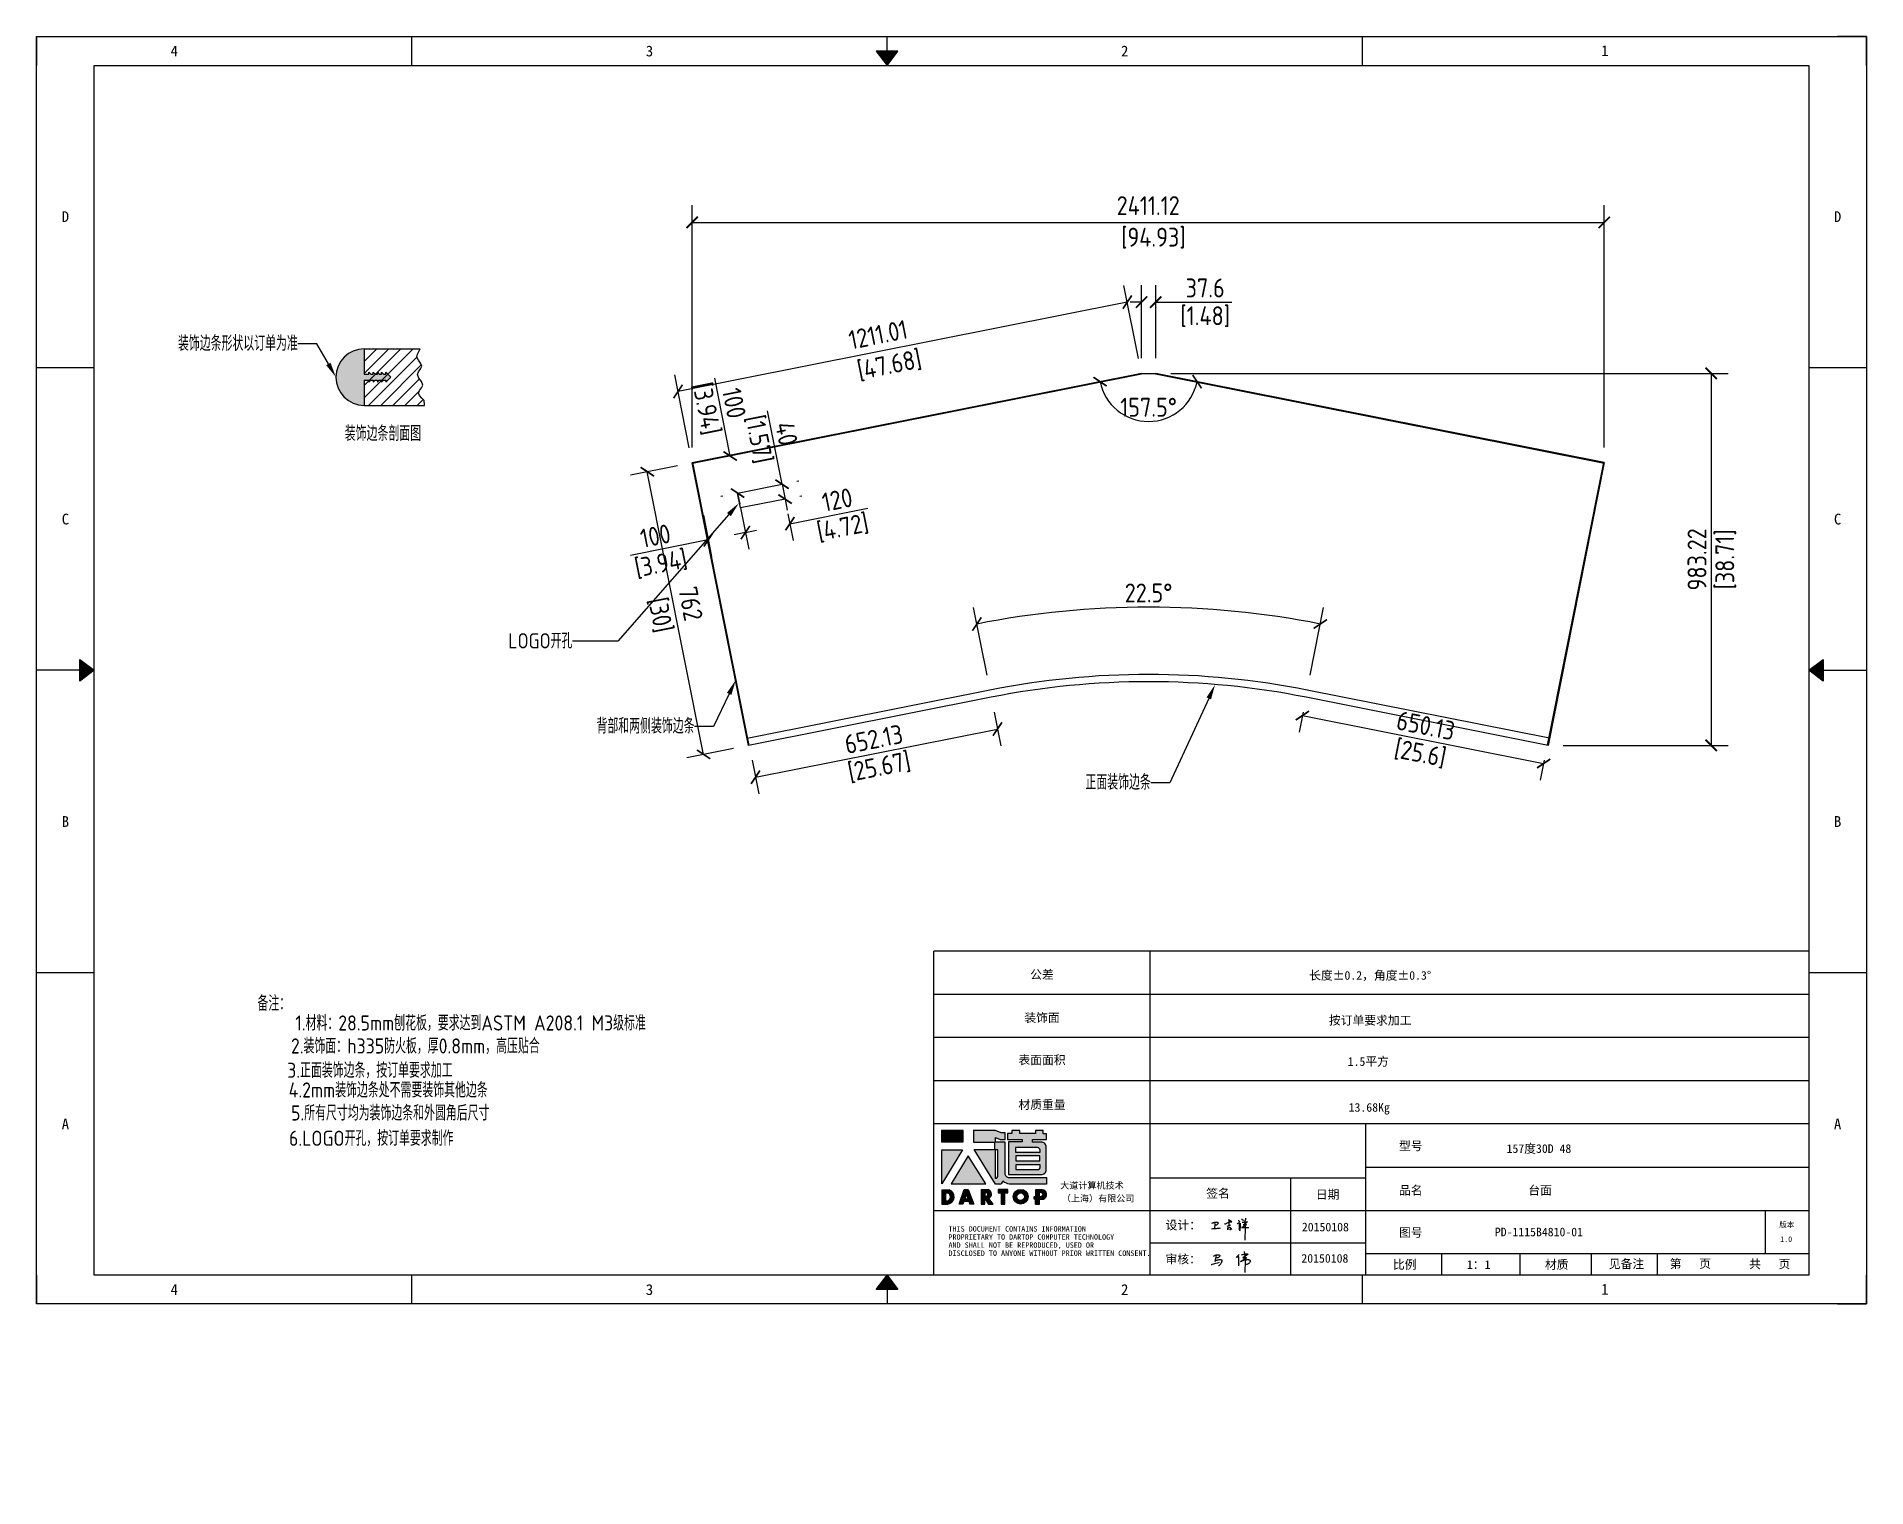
# Model space of a CAD drawing. Header units: millimetres. Extents: x -8883 to 24658, y -3888 to 19148.
# Drawn here: x 71 to 4909, y 15312 to 19148 of the extents above; entities that cross this region are included whole.
import ezdxf
from ezdxf import colors
from ezdxf.entities.mleader import LeaderData, LeaderLine
from ezdxf.enums import TextEntityAlignment as Align
from ezdxf.math import Vec2, Vec3

# ---------------------------------------------------------------- set-up
doc = ezdxf.new("R2010")
doc.units = ezdxf.units.MM
doc.header["$MEASUREMENT"] = 0
doc.linetypes.add('DOT', pattern=[0.2, 0.1, -0.1])
for name, color, linetype in [('4', 7, 'Continuous'), ('ATTACHMENT', 7, 'Continuous'), ('DIM', 254, 'Continuous'), ('print', 30, 'Continuous'), ('WORKSURFACE', 7, 'Continuous')]:
    doc.layers.add(name, color=color, linetype=linetype)
doc.styles.add('Dartop', font='')
doc.styles.add('Dartop Text Style', font='gbenor.shx', dxfattribs={"bigfont": 'gbcbig.shx'})
doc.styles.add('hzHT', font='')
doc.styles.get('Dartop').set_extended_font_data('FangSong_GB2312')
doc.styles.get('hzHT').set_extended_font_data('SimHei')
doc.dimstyles.new('Dartop DIM Style', dxfattribs={"dimscale": 20, "dimtxt": 2.5, "dimasz": 1.5, "dimexe": 2.25, "dimexo": 2, "dimtad": 1, "dimdsep": 46, "dimtxsty": 'Dartop Text Style', "dimblk": 'ARCHTICK', "dimcen": 0.09, "dimadec": 1, "dimazin": 0, "dimtfac": 1, "dimtofl": 0, "dimtmove": 0, "dimatfit": 1, "dimfxl": 1, "dimtolj": 1, "dimtzin": 0, "dimarcsym": 0})

msp = doc.modelspace()

# ---------------------------------------------------------------- texts
at = {"color": 0}
for s, height, style, p in [('4', 28.554, 'Dartop', (435.144, 19109.551)), ('3', 28.554, 'Dartop', (1691.527, 19109.551)), ('2', 28.554, 'Dartop', (2947.91, 19109.551)), ('1', 28.554, 'Dartop', (4217.308, 19110.457)), ('D', 28.554, 'Dartop', (147.393, 18671.721)), ('D', 28.554, 'Dartop', (4832.484, 18671.721)), ('C', 28.554, 'Dartop', (147.393, 17872.204)), ('C', 28.554, 'Dartop', (4832.484, 17872.204)), ('B', 28.554, 'Dartop', (147.393, 17072.688)), ('B', 28.554, 'Dartop', (4832.484, 17072.688)), ('公差', 22.8433, 'hzHT', (2729.242, 16667.918)), ('长度%%P0.2，角度%%P0.3%%D', 22.84333, 'hzHT', (3596.798, 16665.858)), ('装饰面', 22.8433, 'hzHT', (2729.242, 16554.048)), ('按订单要求加工', 22.8433, 'hzHT', (3596.798, 16547.078)), ('表面面积', 22.8433, 'hzHT', (2729.242, 16442.369)), ('1.5平方', 22.8433, 'hzHT', (3591.841, 16438.197)), ('材质重量', 22.8433, 'hzHT', (2729.242, 16324.12)), ('13.68Kg', 22.8433, 'hzHT', (3594.319, 16316.942)), ('A', 28.554, 'Dartop', (147.393, 16273.171)), ('A', 28.554, 'Dartop', (4832.484, 16273.171)), ('型号', 22.8433, 'hzHT', (3704.135, 16215.066)), ('157度30D 48', 22.8433, 'hzHT', (4042.886, 16208.061)), ('品名', 22.8433, 'hzHT', (3704.135, 16097.797)), ('台面', 22.8433, 'hzHT', (4046.08, 16097.797)), ('签名', 22.8433, 'hzHT', (3194.393, 16089.428)), ('日期', 22.8433, 'hzHT', (3484.248, 16086.617)), ('20150108', 22.8433, 'hzHT', (3478.385, 16000.738)), ('版本', 14.2771, 'hzHT', (4698.131, 16006.835)), ('图号', 22.8433, 'hzHT', (3704.135, 15986.142)), ('PD-1115B4810-01', 22.84333, 'hzHT', (4042.886, 15987.633)), ('1.0', 14.2771, 'Dartop', (4696.414, 15968.679)), ('20150108', 22.8433, 'hzHT', (3477.025, 15917.851)), ('比例', 22.8433, 'hzHT', (3688.207, 15901.373)), ('材质', 22.8433, 'hzHT', (4089.832, 15901.373)), ('见备注', 22.8433, 'hzHT', (4274.361, 15903.048)), ('第   页', 22.8433, 'hzHT', (4443.201, 15903.742)), ('共   页', 22.8433, 'hzHT', (4653.036, 15902.91)), ('1：1', 22.8433, 'hzHT', (3883.494, 15901.373)), ('4', 28.554, 'Dartop', (435.144, 15835.341)), ('3', 28.554, 'Dartop', (1691.527, 15835.341)), ('2', 28.554, 'Dartop', (2947.91, 15835.341)), ('1', 28.554, 'Dartop', (4217.308, 15836.247))]:
    msp.add_text(s, height=height, dxfattribs=dict(at, style=style)).set_placement(p, align=Align.MIDDLE_CENTER)
at = {"color": 0, "style": 'hzHT'}
for s, height, p in [('设计：', 22.8433, (3056.012, 15994.255)), ('THIS DOCUMENT CONTAINS INFORMATION', 14.27708, (2481.998, 15988.63)), ('PROPRIETARY TO DARTOP COMPUTER TECHNOLOGY', 14.27708, (2481.998, 15967.215)), ('AND SHALL NOT BE REPRODUCED, USED OR', 14.27708, (2481.998, 15945.799)), ('DISCLOSED TO ANYONE WITHOUT PRIOR WRITTEN CONSENT.', 14.27708, (2481.998, 15924.383)), ('审核：', 22.8433, (3055.672, 15904.302))]:
    msp.add_text(s, height=height, dxfattribs=at).set_placement(p)
at = {"layer": '4', "color": 0, "style": 'hzHT'}
for s, p in [('大道计算机技术', (2777.287, 16102.03)), ('（上海）有限公司', (2781.598, 16067.883))]:
    msp.add_text(s, height=17.1325, dxfattribs=at).set_placement(p)
at = {"layer": 'DIM', "style": 'Dartop Text Style'}
for s, p in [('装饰边条剖面图', (986.902, 18098.733)), ('备注：', (698.302, 16592.08)), ('1.材料：28.5mm刨花板，要求达到ASTM A208.1 M3级标准', (1218.596, 16540.096)), ('2.装饰面：h335防火板，厚0.8mm，高压贴合           ', (1191.806, 16479.332)), ('3.正面装饰边条，按订单要求加工                    ', (1169.306, 16415.083)), ('4.2mm装饰边条处不需要装饰其他边条                 ', (1185.14, 16362.995)), ('5.所有尺寸均为装饰边条和外圆角后尺寸              ', (1157.983, 16302.231)), ('6.LOGO开孔，按订单要求制作              ', (1107.738, 16235.343))]:
    msp.add_text(s, height=40, dxfattribs=at).set_placement(p, align=Align.MIDDLE_CENTER)

# ---------------------------------------------------------------- blocks, each defined once
blk = doc.blocks.new('_ArchTick')
at = {"color": 0, "linetype": 'ByBlock', "const_width": 0.15}
blk.add_lwpolyline([(-0.5, -0.5), (0.5, 0.5)], dxfattribs=at)
blk = doc.blocks.new('*D165')
at = {"layer": 'Defpoints', "color": 0, "transparency": 16777216}
for p in [(3029.8, 18257.3), (4066.9, 17274), (4498.3, 17274)]:
    blk.add_point(p, dxfattribs=at)
at = {"layer": 'DIM', "color": 0, "lineweight": -2, "transparency": 16777216}
for p, q in [((3069.8, 18257.3), (4543.3, 18257.3)), ((4498.3, 18257.3), (4498.3, 17274)), ((4106.9, 17274), (4543.3, 17274))]:
    blk.add_line(p, q, dxfattribs=at)
at = {"layer": 'DIM', "color": 0, "lineweight": -2, "transparency": 16777216, "xscale": 30, "yscale": 30, "zscale": 30}
for p, rotation in [((4498.3, 18257.3), 90), ((4498.3, 17274), 270)]:
    blk.add_blockref('_ArchTick', p, dxfattribs=dict(at, rotation=rotation))
at = {"layer": 'DIM', "color": 0, "transparency": 16777216, "char_height": 50, "attachment_point": 5, "rotation": 90, "style": 'Dartop Text Style'}
for s, insert in [('\\A1;983.22', (4460.8, 17765.6)), ('\\A1;[38.71]', (4536.8, 17765.6))]:
    blk.add_mtext(s, dxfattribs=dict(at, insert=insert))
blk = doc.blocks.new('*D166')
at = {"layer": 'Defpoints', "color": 0, "transparency": 16777216}
for p in [(4215.5, 18656.6), (1804.4, 18021), (4215.5, 18021.4)]:
    blk.add_point(p, dxfattribs=at)
at = {"layer": 'DIM', "color": 0, "lineweight": -2, "transparency": 16777216}
for p, q in [((1804.4, 18061), (1804.4, 18701.6)), ((4215.5, 18061.4), (4215.5, 18701.6)), ((1804.4, 18656.6), (4215.5, 18656.6))]:
    blk.add_line(p, q, dxfattribs=at)
at = {"layer": 'DIM', "color": 0, "lineweight": -2, "transparency": 16777216, "xscale": 30, "yscale": 30, "zscale": 30, "rotation": 180}
blk.add_blockref('_ArchTick', (1804.4, 18656.6), dxfattribs=at)
at = {"layer": 'DIM', "color": 0, "lineweight": -2, "transparency": 16777216, "xscale": 30, "yscale": 30, "zscale": 30}
blk.add_blockref('_ArchTick', (4215.5, 18656.6), dxfattribs=at)
at = {"layer": 'DIM', "color": 0, "transparency": 16777216, "insert": (3010, 18656.6), "char_height": 50, "attachment_point": 5, "style": 'Dartop Text Style'}
blk.add_mtext('\\A1;2411.12\\P [94.93]', dxfattribs=at)
blk = doc.blocks.new('*D167')
at = {"layer": 'Defpoints', "color": 0, "transparency": 16777216}
for p in [(2992.2, 18257.3), (1766.9, 18209.5), (1804.4, 18021)]:
    blk.add_point(p, dxfattribs=at)
at = {"layer": 'DIM', "color": 0, "lineweight": -2, "transparency": 16777216}
for p, q in [((2984.4, 18296.5), (2945.9, 18489.9)), ((2954.7, 18445.7), (1766.9, 18209.5)), ((1796.6, 18060.2), (1758.2, 18253.6))]:
    blk.add_line(p, q, dxfattribs=at)
at = {"layer": 'DIM', "color": 0, "lineweight": -2, "transparency": 16777216, "xscale": 30, "yscale": 30, "zscale": 30}
for p, rotation in [((2954.7, 18445.7), 11.25000000000584), ((1766.9, 18209.5), 191.2500000000059)]:
    blk.add_blockref('_ArchTick', p, dxfattribs=dict(at, rotation=rotation))
at = {"layer": 'DIM', "color": 0, "transparency": 16777216, "insert": (2304.5, 18316.4), "char_height": 50, "attachment_point": 5, "rotation": 11.25, "style": 'Dartop Text Style'}
blk.add_mtext('\\A1;1211.01\\P [47.68]', dxfattribs=at)
blk = doc.blocks.new('*D168')
at = {"layer": 'Defpoints', "color": 0, "transparency": 16777216}
for p in [(3029.8, 18445.7), (2992.2, 18257.3), (3029.8, 18257.3)]:
    blk.add_point(p, dxfattribs=at)
at = {"layer": 'DIM', "color": 0, "lineweight": -2, "transparency": 16777216}
for p, q in [((2992.2, 18297.3), (2992.2, 18490.7)), ((3029.8, 18297.3), (3029.8, 18490.7)), ((2992.2, 18445.7), (2962.2, 18445.7)), ((3029.8, 18445.7), (3231.4, 18445.7))]:
    blk.add_line(p, q, dxfattribs=at)
at = {"layer": 'DIM', "color": 0, "lineweight": -2, "transparency": 16777216, "xscale": 30, "yscale": 30, "zscale": 30}
blk.add_blockref('_ArchTick', (2992.2, 18445.7), dxfattribs=at)
at = {"layer": 'DIM', "color": 0, "lineweight": -2, "transparency": 16777216, "xscale": 30, "yscale": 30, "zscale": 30, "rotation": 180}
blk.add_blockref('_ArchTick', (3029.8, 18445.7), dxfattribs=at)
at = {"layer": 'DIM', "color": 0, "transparency": 16777216, "char_height": 50, "attachment_point": 5, "style": 'Dartop Text Style'}
for s, insert in [('\\A1;37.6', (3160.6, 18483.2)), ('\\A1;[1.48]', (3160.6, 18407.2))]:
    blk.add_mtext(s, dxfattribs=dict(at, insert=insert))
blk = doc.blocks.new('*D169')
at = {"layer": 'Defpoints', "color": 0, "transparency": 16777216}
for p in [(2992.2, 18257.3), (3029.8, 18257.3), (2953.1, 18143.7), (1804.4, 18021), (4215.5, 18021.4)]:
    blk.add_point(p, dxfattribs=at)
at = {"layer": 'DIM', "color": 0, "lineweight": -2, "transparency": 16777216}
blk.add_arc((3011, 18261), 130.7, 191.25, 348.75, dxfattribs=at)
at = {"layer": 'DIM', "color": 0, "lineweight": -2, "transparency": 16777216, "xscale": 30, "yscale": 30, "zscale": 30}
for p, rotation in [((2882.7, 18235.5), 101.2499999916731), ((3139.2, 18235.5), 78.74999999271982)]:
    blk.add_blockref('_ArchTick', p, dxfattribs=dict(at, rotation=rotation))
at = {"layer": 'DIM', "color": 0, "transparency": 16777216, "insert": (3011, 18167.8), "char_height": 50, "attachment_point": 5, "rotation": 360, "style": 'Dartop Text Style'}
blk.add_mtext('\\A1;157.5°', dxfattribs=at)
blk = doc.blocks.new('*D170')
at = {"layer": 'Defpoints', "color": 0, "transparency": 16777216}
for p in [(1685.8, 17997.4), (1804.4, 18021), (1953.1, 17273.6)]:
    blk.add_point(p, dxfattribs=at)
at = {"layer": 'DIM', "color": 0, "lineweight": -2, "transparency": 16777216}
for p, q in [((1765.2, 18013.2), (1641.7, 17988.6)), ((1834.5, 17250.1), (1685.8, 17997.4)), ((1913.8, 17265.8), (1790.4, 17241.3))]:
    blk.add_line(p, q, dxfattribs=at)
at = {"layer": 'DIM', "color": 0, "lineweight": -2, "transparency": 16777216, "xscale": 30, "yscale": 30, "zscale": 30}
for p, rotation in [((1685.8, 17997.4), 101.2500000000059), ((1834.5, 17250.1), 281.2500000000059)]:
    blk.add_blockref('_ArchTick', p, dxfattribs=dict(at, rotation=rotation))
at = {"layer": 'DIM', "color": 0, "transparency": 16777216, "insert": (1757, 17639.8), "char_height": 50, "attachment_point": 5, "rotation": 281.25, "style": 'Dartop Text Style'}
blk.add_mtext('\\A1;762\\P [30]', dxfattribs=at)
blk = doc.blocks.new('*D171')
at = {"layer": 'Defpoints', "color": 0, "transparency": 16777216}
for p in [(3427.3, 17401.3), (4064.9, 17274.4), (4055.3, 17226)]:
    blk.add_point(p, dxfattribs=at)
at = {"layer": 'DIM', "color": 0, "lineweight": -2, "transparency": 16777216}
for p, q in [((3419.5, 17362), (3408.9, 17308.7)), ((3417.6, 17352.8), (4055.3, 17226)), ((4057.1, 17235.2), (4046.5, 17181.8))]:
    blk.add_line(p, q, dxfattribs=at)
at = {"layer": 'DIM', "color": 0, "lineweight": -2, "transparency": 16777216, "xscale": 30, "yscale": 30, "zscale": 30}
for p, rotation in [((3417.6, 17352.8), 168.7499999980532), ((4055.3, 17226), 348.7499999980532)]:
    blk.add_blockref('_ArchTick', p, dxfattribs=dict(at, rotation=rotation))
at = {"layer": 'DIM', "color": 0, "transparency": 16777216, "char_height": 50, "attachment_point": 5, "rotation": 348.75, "style": 'Dartop Text Style'}
for s, insert in [('\\A1;650.13', (3743.8, 17326.2)), ('\\A1;[25.6]', (3728.9, 17251.6))]:
    blk.add_mtext(s, dxfattribs=dict(at, insert=insert))
blk = doc.blocks.new('*D172')
at = {"layer": 'Defpoints', "color": 0, "transparency": 16777216}
for p in [(2594.6, 17401.3), (1955, 17274), (2611.4, 17317.1)]:
    blk.add_point(p, dxfattribs=at)
at = {"layer": 'DIM', "color": 0, "lineweight": -2, "transparency": 16777216}
for p, q in [((2602.4, 17362), (2620.1, 17273)), ((1971.8, 17189.9), (2611.4, 17317.1)), ((1962.8, 17234.8), (1980.6, 17145.8))]:
    blk.add_line(p, q, dxfattribs=at)
at = {"layer": 'DIM', "color": 0, "lineweight": -2, "transparency": 16777216, "xscale": 30, "yscale": 30, "zscale": 30}
for p, rotation in [((2611.4, 17317.1), 11.24999999168709), ((1971.8, 17189.9), 191.2499999916871)]:
    blk.add_blockref('_ArchTick', p, dxfattribs=dict(at, rotation=rotation))
at = {"layer": 'DIM', "color": 0, "transparency": 16777216, "char_height": 50, "attachment_point": 5, "rotation": 11.25, "style": 'Dartop Text Style'}
for s, insert in [('\\A1;652.13', (2284.3, 17290.3)), ('\\A1;[25.67]', (2299.1, 17215.7))]:
    blk.add_mtext(s, dxfattribs=dict(at, insert=insert))
blk = doc.blocks.new('*U163')
at = {"color": 254, "linetype": 'Continuous', "extrusion": (0, 0, -1)}
for points in [[(-17, 0.333), (-16.812, 0.25), (-17, 0.5)], [(-17, 0.333), (-17.188, 0.25), (-16.812, 0.25)], [(-17, 0.333), (-17, 0.5), (-17.188, 0.25)]]:
    blk.add_solid(points, dxfattribs=at)
blk = doc.blocks.new('*U162')
at = {"color": 254, "linetype": 'Continuous', "extrusion": (0, 0, -1)}
for points in [[(-33.167, 11), (-33, 11), (-33.25, 11.188)], [(-33.167, 11), (-33.25, 11.188), (-33.25, 10.812)], [(-33.167, 11), (-33.25, 10.812), (-33, 11)]]:
    blk.add_solid(points, dxfattribs=at)
blk = doc.blocks.new('*U164')
at = {"color": 254, "linetype": 'Continuous'}
for points in [[(17, 21.667), (17.188, 21.75), (16.812, 21.75)], [(17, 21.667), (16.812, 21.75), (17, 21.5)], [(17, 21.667), (17, 21.5), (17.188, 21.75)]]:
    blk.add_solid(points, dxfattribs=at)
blk = doc.blocks.new('*U161')
at = {"color": 254, "linetype": 'Continuous', "extrusion": (0, 0, -1)}
for points in [[(-0.833, 11), (-0.75, 10.812), (-0.75, 11.188)], [(-0.833, 11), (-0.75, 11.188), (-1, 11)], [(-0.833, 11), (-1, 11), (-0.75, 10.812)]]:
    blk.add_solid(points, dxfattribs=at)
blk = doc.blocks.new('dadao')
for p, q in [((48, 19.2), (44.9, 10.4)), ((44.9, 10.4), (51.2, 10.4)), ((51.2, 10.4), (48, 19.2))]:
    blk.add_line(p, q)
for points in [[(41.8, 121.6), (41.8, 143.7), (-0.4, 143.7), (-0.4, 121.6), (41.8, 121.6)], [(104.8, 122), (104.8, 130.3), (114.1, 126.3), (124.2, 126.3), (124.2, 139.6), (115.9, 139.6), (105.1, 143.9), (61.5, 143.9)], [(61.7, 144), (61.7, 121.3), (103.9, 121.3)], [(113.4, 38.7), (105.1, 38.7), (63, 106.5), (103.9, 106.5), (103.9, 120.9), (103.9, 121.3)], [(109.7, 53.6), (109.7, 106.2), (104.3, 106.2), (104.3, 50.4), (106.6, 50.4)], [(144.6, 94.4), (144.6, 84.8), (192, 84.8), (192, 94.1), (144.9, 94.1)], [(120.2, 45), (119.5, 45), (119.5, 44.6)], [(0, 28), (0, 0), (11.8, 0)], [(0.1, 28), (14, 28)], [(7.1, 21.8), (7.1, 6.1), (12, 6.1)], [(7.1, 21.8), (11.4, 21.8)], [(76.8, 28.2), (76.8, 0), (84.1, 0), (84.1, 11.1), (91.6, -0.1), (100.3, -0.1), (91.7, 11.1)], [(76.8, 28.2), (90.6, 28.2)], [(84, 22.7), (84, 15.3), (87.2, 15.3)], [(84, 22.7), (87.3, 22.7)], [(183.7, 0), (183.7, 9.6), (180.6, 9.6), (180.6, 14.9), (183.8, 14.9), (183.8, 28.1), (196.1, 28.1), (196.5, 28.1)], [(183.7, 0), (190.9, 0), (190.9, 9.6), (198.8, 9.6)], [(194.9, 22.3), (190.8, 22.3), (190.8, 15), (194.4, 15)]]:
    blk.add_lwpolyline(points)
blk.add_lwpolyline([(137.1, 144.2), (137.1, 137.9), (128.3, 137.9), (128.3, 126.5), (157.3, 126.5), (157.3, 121.5), (130.3, 121.5), (130.3, 57.5), (194.4, 57.5, 0.414214), (204.4, 67.5), (204.4, 111.3, 0.414214), (194.4, 121.3), (177.5, 121.3), (177.5, 126.3), (204.7, 126.3), (204.7, 137.7), (198.2, 137.7), (198.2, 143.9), (183.3, 143.9), (183.3, 138), (153, 138), (153, 144.2), (137.1, 144.2)], format="xyb", close=True)
for points in [[(104.8, 122), (123.4, 122), (123.4, 60, 0.414214), (131.4, 52), (204.8, 52), (204.8, 39.1), (131.7, 39.1)], [(144.3, 110.8), (144.3, 101.8), (192.3, 101.8), (192.3, 105.5, 0.414214), (187.3, 110.5), (144.3, 110.5)], [(144.6, 77), (144.6, 67.5), (187.6, 67.5, 0.414214), (192.6, 72.5), (192.6, 76.4), (144.6, 76.4)]]:
    blk.add_lwpolyline(points, format="xyb")
for points in [[(-0.3, 106.2), (40.4, 106.2), (-0.3, 39.7), (-0.3, 106.2)], [(51.7, 94.1), (18.4, 39.3), (86.2, 39.3)], [(43.8, 28.2), (51.8, 28.2), (62.6, -0.1), (55, -0.1), (53.2, 5), (42.9, 5), (41.1, 0), (33.6, 0)], [(110, 28.1), (110, 21.9), (116, 21.9), (116, -0.1), (123.2, -0.1), (123.2, 22), (129.2, 22), (129.2, 28.1), (110, 28.1)]]:
    blk.add_lwpolyline(points, close=True)
for radius in [14.5, 7.44]:
    blk.add_circle((154.2, 14.2), radius)
for centre, radius, start, end in [((99.2, 60.7), 12.6, 305.6399, 325.969), ((111.6, 46.7), 8.19, 282.9811, 347.6627), ((136, 61.7), 22.9, 226.7358, 259.3209), ((8.5, 13.9), 8.49, 294.2143, 69.7177), ((9.6, 14.2), 14.4, 278.6604, 72.3203), ((86.4, 19), 3.8, 282.527, 76.7196), ((88.6, 19.4), 8.95, 290.6073, 77.2124), ((193.7, 18.7), 3.8, 280.9891, 72.5513), ((195.7, 18.6), 9.51, 288.8959, 85.2442)]:
    blk.add_arc(centre, radius, start, end)
blk = doc.blocks.new('h')
for p, q in [((20768.1, -2360.9), (20773, -2359.1)), ((20769.5, -2366.9), (20769.8, -2370.6)), ((20769.8, -2370.6), (20770.9, -2378)), ((20770.9, -2378), (20771.5, -2370.6)), ((20772.4, -2369.3), (20774.9, -2367.8)), ((20773, -2359.1), (20784.1, -2355.2)), ((20773.3, -2331.8), (20775.3, -2338.7)), ((20789.1, -2340.9), (20773.5, -2331.9)), ((20775.3, -2338.7), (20775.6, -2351.2)), ((20775.6, -2351.2), (20775.5, -2357.3)), ((20782.2, -2369.2), (20780, -2377.1)), ((20780, -2377.1), (20788.3, -2371.3)), ((20780.1, -2366.4), (20780.8, -2366.4)), ((20781.9, -2367.4), (20782.2, -2369.2)), ((20845.7, -2343.5), (20848.4, -2353)), ((20848.9, -2370.3), (20847.9, -2424)), ((20848.4, -2353), (20848.9, -2370.3))]:
    blk.add_line(p, q)
for points in [[(20696.6, -2372.4, 0.002073), (20710.6, -2371.9, 0.016137), (20719.6, -2371.3, 0.008314), (20736.9, -2369.3)], [(20699.1, -2348.2, -0.029745), (20704.6, -2345.4, -0.046842), (20708.4, -2344.2, -0.00919), (20714.3, -2343, -0.018517), (20717.2, -2342.5, -0.037841), (20720.3, -2342.4, -0.039541), (20723.2, -2342.8, -0.149785), (20726, -2344.3, -0.204935), (20726.9, -2346.6, -0.074872), (20726.5, -2348.3, -0.061615), (20725.6, -2350.3, -0.034204), (20723.8, -2352.6, -0.045776), (20722.3, -2354.1, -0.054985), (20720.4, -2355.3, -0.036348), (20717.3, -2356.5, -0.067752), (20715.7, -2356.8, -0.043553), (20713.2, -2356.7)], [(20755, -2351.9, -0.024077), (20759.9, -2350.1, -0.013147), (20768.7, -2346.5, -0.00522), (20775.4, -2344.1, -0.018517), (20777.3, -2343.4, -0.008274), (20786.3, -2341, -0.039541), (20788.3, -2340.8, -0.079216), (20789.4, -2341, -0.204935)], [(20813.5, -2350.1, 0.007348), (20815.9, -2348.7, 0.008421), (20818, -2347.3, 0.009459), (20819.7, -2346.2, -0.016325), (20820.7, -2345.5, -0.173771), (20821.8, -2345.3, -0.085159), (20823.9, -2346, -0.125883), (20826, -2347.9, -0.160659), (20826.6, -2350.1, -0.010447), (20826.5, -2352.3, -0.008247), (20826.2, -2355.1, -0.002698), (20825.3, -2374, 0.001562), (20823.9, -2383.7, 0.016137)], [(20816.8, -2335, -0.053561), (20819.6, -2336.1, -0.075272), (20821.3, -2337.3, -0.005295), (20822.5, -2338.5, -0.009337), (20823.1, -2339.1, -0.026146), (20823.7, -2339.8, -0.016644), (20824.5, -2340.9)], [(20832.1, -2329.2, -0.053561), (20834.9, -2330.3, -0.075272), (20836.7, -2331.5, -0.005295), (20837.8, -2332.6, -0.009337), (20838.5, -2333.3, -0.026146), (20839, -2334, -0.016644), (20839.8, -2335.1)], [(20836, -2343.7, -0.02797), (20842.1, -2342.6, -0.048868), (20845.6, -2342.2, -0.00919), (20851.1, -2341.4, -0.018517), (20853.9, -2341.1, -0.037841), (20856.7, -2341.2, -0.039541), (20859.4, -2341.6, -0.018282), (20840.6, -2354.7, -0.000937)], [(20847.6, -2340.2, 0.021784), (20849.6, -2335.9, 0.028296), (20850.8, -2332.4, 0.008136), (20851.9, -2328.2, 0.028913), (20852.2, -2327, 0.08193), (20852.1, -2325.9, 0.075058), (20851.7, -2324.7, 0.275043)]]:
    blk.add_lwpolyline(points, format="xyb")
for points in [[(20711.3, -2343.5), (20711.3, -2343.5), (20711.5, -2355.8), (20710.7, -2368), (20710.6, -2371.9)], [(20821.5, -2350.6), (20822.4, -2359.2), (20822.2, -2364.9), (20821.7, -2369), (20821.3, -2376.3), (20823.6, -2368.5), (20827.2, -2366.3), (20829.5, -2366.3)], [(20840.6, -2354.7), (20850, -2354.7), (20855, -2354.3), (20845.9, -2361.1), (20840.5, -2364), (20833, -2367.5), (20863.2, -2367.4), (20865.9, -2367.3)]]:
    blk.add_lwpolyline(points)
for centre, radius, start, end in [((20773.7, -2371.2), 2.3, 121.9907, 163.60158), ((20787.5, -2406), 40.3, 100.61827, 108.24823), ((20780.8, -2367.6), 1.15, 9.4675, 90)]:
    blk.add_arc(centre, radius, start, end)
blk = doc.blocks.new('*D187')
at = {"layer": 'Defpoints', "color": 0, "transparency": 16777216}
for p in [(3163.2, 17634.4), (2591.7, 17420.1), (3430.2, 17420.1), (3011, 15312.4)]:
    blk.add_point(p, dxfattribs=at)
at = {"layer": 'DIM', "color": 0, "lineweight": -2, "transparency": 16777216}
for p, q in [((2583.9, 17459.3), (2548.2, 17638.8)), ((3438, 17459.3), (3473.7, 17638.8))]:
    blk.add_line(p, q, dxfattribs=at)
blk.add_arc((3011, 15312.4), 2327, 78.75, 101.25, dxfattribs=at)
at = {"layer": 'DIM', "color": 0, "lineweight": -2, "transparency": 16777216, "xscale": 30, "yscale": 30, "zscale": 30}
for p, rotation in [((2557, 17594.7), 191.249999991725), ((3464.9, 17594.7), 348.7499999999672)]:
    blk.add_blockref('_ArchTick', p, dxfattribs=dict(at, rotation=rotation))
at = {"layer": 'DIM', "color": 0, "transparency": 16777216, "insert": (3011, 17676.9), "char_height": 50, "attachment_point": 5, "style": 'Dartop Text Style'}
blk.add_mtext('\\A1;22.5°', dxfattribs=at)
blk = doc.blocks.new('*D188')
at = {"layer": 'Defpoints', "color": 0, "transparency": 16777216}
for p in [(1826.3, 17921.4), (1924.4, 17940.9), (1847, 17817.1)]:
    blk.add_point(p, dxfattribs=at)
at = {"layer": 'DIM', "color": 0, "lineweight": -2, "transparency": 16777216}
for p, q in [((1932.2, 17901.6), (1953.9, 17792.5)), ((1834.1, 17882.1), (1855.8, 17773)), ((1847, 17817.1), (1640.9, 17776.1)), ((1945.1, 17836.6), (1974.5, 17842.5))]:
    blk.add_line(p, q, dxfattribs=at)
at = {"layer": 'DIM', "color": 0, "lineweight": -2, "transparency": 16777216, "xscale": 30, "yscale": 30, "zscale": 30}
for p, rotation in [((1945.1, 17836.6), 191.2500000000056), ((1847, 17817.1), 11.25000000000556)]:
    blk.add_blockref('_ArchTick', p, dxfattribs=dict(at, rotation=rotation))
at = {"layer": 'DIM', "color": 0, "transparency": 16777216, "char_height": 50, "attachment_point": 5, "rotation": 11.25, "style": 'Dartop Text Style'}
for s, insert in [('\\A1;100', (1707.2, 17827.6)), ('\\A1;[3.94]', (1722.1, 17753))]:
    blk.add_mtext(s, dxfattribs=dict(at, insert=insert))
blk = doc.blocks.new('*D189')
at = {"layer": 'Defpoints', "color": 0, "transparency": 16777216}
for p in [(1904.9, 18038.9), (1904.9, 18038.9), (1924.4, 17940.9)]:
    blk.add_point(p, dxfattribs=at)
at = {"layer": 'DIM', "color": 0, "lineweight": -2, "transparency": 16777216}
for p, q in [((1904.9, 18038.9), (1863.9, 18245)), ((1865.6, 18031.1), (1860.7, 18030.2)), ((1885.1, 17933.1), (1880.2, 17932.1)), ((1924.4, 17940.9), (1930.2, 17911.4))]:
    blk.add_line(p, q, dxfattribs=at)
at = {"layer": 'DIM', "color": 0, "lineweight": -2, "transparency": 16777216, "xscale": 30, "yscale": 30, "zscale": 30}
for p, rotation in [((1904.9, 18038.9), 281.2499999916586), ((1924.4, 17940.9), 101.2499999916587)]:
    blk.add_blockref('_ArchTick', p, dxfattribs=dict(at, rotation=rotation))
at = {"layer": 'DIM', "color": 0, "transparency": 16777216, "char_height": 50, "attachment_point": 5, "rotation": 281.25, "style": 'Dartop Text Style'}
for s, insert in [('\\A1;[3.94]', (1840.7, 18163.9)), ('\\A1;100', (1915.3, 18178.7))]:
    blk.add_mtext(s, dxfattribs=dict(at, insert=insert))
blk = doc.blocks.new('*D190')
at = {"layer": 'Defpoints', "color": 0, "transparency": 16777216}
for p in [(1932.2, 17901.6), (2049.9, 17925), (2062.8, 17860)]:
    blk.add_point(p, dxfattribs=at)
at = {"layer": 'DIM', "color": 0, "lineweight": -2, "transparency": 16777216}
for p, q in [((2062.8, 17860), (2268.8, 17901)), ((1940, 17862.4), (1953.9, 17792.5)), ((2057.7, 17885.8), (2071.6, 17815.9)), ((1945.1, 17836.6), (1915.7, 17830.8))]:
    blk.add_line(p, q, dxfattribs=at)
at = {"layer": 'DIM', "color": 0, "lineweight": -2, "transparency": 16777216, "xscale": 30, "yscale": 30, "zscale": 30}
for p, rotation in [((1945.1, 17836.6), 11.2500000000056), ((2062.8, 17860), 191.2500000000055)]:
    blk.add_blockref('_ArchTick', p, dxfattribs=dict(at, rotation=rotation))
at = {"layer": 'DIM', "color": 0, "transparency": 16777216, "char_height": 50, "attachment_point": 5, "rotation": 11.25, "style": 'Dartop Text Style'}
for s, insert in [('\\A1;120', (2187.9, 17923.2)), ('\\A1;[4.72]', (2202.7, 17848.6))]:
    blk.add_mtext(s, dxfattribs=dict(at, insert=insert))
blk = doc.blocks.new('*D191')
at = {"layer": 'Defpoints', "color": 0, "transparency": 16777216}
for p in [(2042.1, 17964.3), (2042.1, 17964.3), (2049.9, 17925)]:
    blk.add_point(p, dxfattribs=at)
at = {"layer": 'DIM', "color": 0, "lineweight": -2, "transparency": 16777216}
for p, q in [((2042.1, 17964.3), (2003.5, 18158)), ((2081.3, 17972.1), (2086.2, 17973.1)), ((2049.9, 17925), (2055.7, 17895.6)), ((2089.1, 17932.8), (2094, 17933.8))]:
    blk.add_line(p, q, dxfattribs=at)
at = {"layer": 'DIM', "color": 0, "lineweight": -2, "transparency": 16777216, "xscale": 30, "yscale": 30, "zscale": 30}
for p, rotation in [((2042.1, 17964.3), 281.2500000000059), ((2049.9, 17925), 101.2500000000059)]:
    blk.add_blockref('_ArchTick', p, dxfattribs=dict(at, rotation=rotation))
at = {"layer": 'DIM', "color": 0, "transparency": 16777216, "char_height": 50, "attachment_point": 5, "rotation": 281.25, "style": 'Dartop Text Style'}
for s, insert in [('\\A1;[1.57]', (1979.1, 18083)), ('\\A1;40', (2053.7, 18097.9))]:
    blk.add_mtext(s, dxfattribs=dict(at, insert=insert))

# ---------------------------------------------------------------- dimensions: what is measured, and where the dimension line sits
at = {"layer": 'DIM'}
dim = msp.add_linear_dim(base=(4215.538, 18656.586), p1=(1804.421, 18021.004), p2=(4215.538, 18021.394), dimstyle='Dartop DIM Style', override={"dimpost": '\\X'}, dxfattribs=at)
dim.commit()
dim.dimension.update_dxf_attribs({"geometry": '*D166', "text_midpoint": (3009.98, 18656.586), "dimtype": 160})
for base, p1, angle, picture, middle in [((1766.931, 18209.483), (2992.16, 18257.26), 191.25, '*D167', (2304.508, 18316.414)), ((1685.845, 17997.417), (1953.08, 17273.645), 101.25, '*D170', (1756.974, 17639.827))]:
    dim = msp.add_linear_dim(base=base, p1=p1, p2=(1804.421, 18021.004), angle=angle, dimstyle='Dartop DIM Style', override={"dimpost": '\\X'}, dxfattribs=at)
    dim.commit()
    dim.dimension.update_dxf_attribs({"geometry": picture, "text_midpoint": middle, "dimtype": 161})
for p1, p2, distance, picture, middle in [((2992.16, 18257.26), (3029.76, 18257.26), 188.479, '*D168', (3160.594, 18445.739)), ((1924.361, 17940.863), (1904.852, 18038.941), 0, '*D189', (1878.5, 18171.419)), ((2049.859, 17925.042), (2042.055, 17964.274), 0, '*D191', (2016.937, 18090.55)), ((1932.164, 17901.631), (2049.859, 17925.042), -66.272, '*D190', (2195.194, 17886.381)), ((1924.361, 17940.863), (1826.282, 17921.354), 106.272, '*D188', (1714.537, 17790.773)), ((1955.042, 17274.036), (2594.638, 17401.259), -85.764, '*D172', (2291.571, 17253.531)), ((3427.283, 17401.259), (4064.917, 17274.426), -49.418, '*D171', (3736.459, 17289.374))]:
    dim = msp.add_aligned_dim(p1=p1, p2=p2, distance=distance, dimstyle='Dartop DIM Style', override={"dimpost": '\\X'}, dxfattribs=at)
    dim.commit()
    dim.dimension.update_dxf_attribs({"geometry": picture, "text_midpoint": middle})
dim = msp.add_angular_dim_2l(base=(2953.132, 18143.734), line1=((4215.538, 18021.394), (3029.76, 18257.26)), line2=((2992.16, 18257.26), (1804.421, 18021.004)), dimstyle='Dartop DIM Style', override={"dimpost": '\\X'}, dxfattribs=at)
dim.commit()
dim.dimension.update_dxf_attribs({"geometry": '*D169', "text_midpoint": (3010.96, 18167.75)})
dim = msp.add_linear_dim(base=(4498.25, 17274.036), p1=(3029.76, 18257.26), p2=(4066.879, 17274.036), angle=90, dimstyle='Dartop DIM Style', override={"dimpost": '\\X'}, dxfattribs=at)
dim.commit()
dim.dimension.update_dxf_attribs({"geometry": '*D165', "text_midpoint": (4498.25, 17765.648)})
dim = msp.add_angular_dim_3p(base=(3163.152, 17634.385), center=(3010.96, 15312.393), p1=(3430.209, 17420.1), p2=(2591.711, 17420.1), dimstyle='Dartop DIM Style', override={"dimpost": '\\X'}, dxfattribs=at)
dim.commit()
dim.dimension.update_dxf_attribs({"geometry": '*D187', "text_midpoint": (3010.96, 17676.867)})

# ---------------------------------------------------------------- hatches: boundary and pattern name
for points in [[(2520.871, 16255.488), (2463.916, 16255.488), (2463.916, 16225.731), (2520.871, 16225.731)], [(2519.037, 16204.911), (2464.069, 16204.911), (2464.069, 16115.162)], [(2534.275, 16188.624), (2489.34, 16114.565), (2580.838, 16114.565)], [(2638.936, 16099.411), (2612.933, 16099.411), (2612.933, 16091.162), (2621.046, 16091.162), (2621.046, 16061.433), (2630.76, 16061.433), (2630.76, 16091.181), (2638.936, 16091.181)]]:
    msp.add_hatch(color=0).paths.add_polyline_path(points)
h = msp.add_hatch(color=0)
h.paths.add_polyline_path([(2605.985, 16237.404), (2618.555, 16231.973), (2632.145, 16231.973), (2632.145, 16249.96), (2620.933, 16249.96), (2606.325, 16255.729), (2547.783, 16255.729), (2547.783, 16225.31), (2604.743, 16225.31), (2604.743, 16224.694), (2604.743, 16205.252), (2549.508, 16205.252), (2606.321, 16113.821), (2617.571, 16113.821, 0.27937482), (2625.784, 16121.808), (2625.784, 16122.229), (2626.776, 16122.229, 0.14314537), (2642.264, 16114.347), (2740.986, 16114.347), (2740.986, 16131.687), (2641.843, 16131.687, -0.41421356), (2631.045, 16142.486), (2631.045, 16226.271), (2605.985, 16226.271)])
h.paths.add_polyline_path([(2605.317, 16204.863), (2612.555, 16204.862), (2612.555, 16133.899, -0.08893574), (2608.361, 16129.585), (2605.292, 16129.585)], flags=16)
h = msp.add_hatch(color=0)
h.paths.add_polyline_path([(2740.816, 16247.442), (2732.032, 16247.442), (2732.032, 16255.797), (2711.955, 16255.797), (2711.955, 16247.859), (2670.966, 16247.859), (2670.966, 16256.215), (2649.498, 16256.215), (2649.498, 16247.705), (2637.636, 16247.705), (2637.636, 16232.301), (2676.781, 16232.301), (2676.781, 16225.487), (2640.305, 16225.487), (2640.305, 16139.229), (2726.899, 16139.229, 0.41421356), (2740.397, 16152.727), (2740.397, 16211.799, 0.41421356), (2726.899, 16225.297), (2704.008, 16225.297), (2704.008, 16231.983), (2740.816, 16231.983)])
h.paths.add_polyline_path([(2717.336, 16210.674, -0.41421356), (2724.085, 16203.925), (2724.085, 16198.975), (2659.254, 16198.975), (2659.254, 16210.674)], flags=16)
h.paths.add_polyline_path([(2723.666, 16188.53), (2723.666, 16175.996), (2659.673, 16175.996), (2659.673, 16188.53)], flags=16)
h.paths.add_polyline_path([(2724.502, 16164.715), (2724.502, 16159.348, -0.41421356), (2717.753, 16152.598), (2659.673, 16152.598), (2659.673, 16164.715)], flags=16)
h = msp.add_hatch(color=0)
h.paths.add_polyline_path([(2483.331, 16099.276), (2464.473, 16099.276), (2464.473, 16061.546), (2480.355, 16061.546, 0.79301591)])
h.paths.add_polyline_path([(2480.634, 16069.809), (2474.041, 16069.809), (2474.041, 16091.013), (2479.907, 16091.013, -0.67136089)], flags=16)
h = msp.add_hatch(color=0)
h.paths.add_polyline_path([(2534.417, 16099.586), (2523.655, 16099.586), (2509.814, 16061.505), (2520.009, 16061.505), (2522.407, 16068.254), (2536.218, 16068.254), (2538.669, 16061.424), (2548.945, 16061.424)])
h.paths.add_polyline_path([(2533.579, 16075.529), (2525.022, 16075.529), (2529.222, 16087.495)], flags=16)
h = msp.add_hatch(color=0)
h.paths.add_polyline_path([(2586.728, 16099.56), (2568.181, 16099.56), (2568.181, 16061.485), (2577.982, 16061.485), (2577.982, 16076.579), (2588.056, 16061.349), (2599.899, 16061.349), (2588.305, 16076.483, 0.74405494)])
h.paths.add_polyline_path([(2577.892, 16082.214), (2577.892, 16092.213), (2582.273, 16092.213, -0.79680897), (2582.208, 16082.214)], flags=16)
h = msp.add_hatch(color=0)
h.paths.add_polyline_path([(2653.072, 16080.659, 1), (2692.169, 16080.659, 1)])
h.paths.add_polyline_path([(2682.663, 16080.659, -1), (2662.577, 16080.659, -1)], flags=16)
h = msp.add_hatch(color=0)
h.paths.add_polyline_path([(2729.669, 16099.469), (2729.108, 16099.469), (2712.573, 16099.469), (2712.573, 16081.7), (2708.186, 16081.7), (2708.186, 16074.487), (2712.503, 16074.487), (2712.503, 16061.551), (2722.155, 16061.551), (2722.155, 16074.537), (2732.761, 16074.537, 0.81230381)])
h.paths.add_polyline_path([(2722.012, 16081.749), (2722.012, 16091.688), (2727.505, 16091.688, -0.77821343), (2726.944, 16081.749)], flags=16)
at = {"layer": 'ATTACHMENT', "linetype": 'Continuous'}
h = msp.add_hatch(color=256, dxfattribs=at)
edge = h.paths.add_edge_path()
edge.add_line((954.913, 18239.274), (960.955, 18239.274))
edge.add_line((960.955, 18239.274), (960.955, 18234.231))
edge.add_line((960.955, 18234.231), (966.016, 18239.274))
edge.add_line((966.016, 18239.274), (972.059, 18239.274))
edge.add_line((972.059, 18239.274), (972.059, 18234.231))
edge.add_line((972.059, 18234.231), (977.119, 18239.274))
edge.add_line((977.119, 18239.274), (983.162, 18239.274))
edge.add_line((983.162, 18239.274), (983.162, 18234.231))
edge.add_line((983.162, 18234.231), (988.223, 18239.274))
edge.add_line((988.223, 18239.274), (994.266, 18239.274))
edge.add_line((994.266, 18239.274), (994.266, 18234.231))
edge.add_line((994.266, 18234.231), (1007.541, 18247.46))
edge.add_line((994.266, 18260.688), (1007.541, 18247.46))
edge.add_line((994.266, 18255.646), (994.266, 18260.688))
edge.add_line((988.223, 18255.646), (994.266, 18255.646))
edge.add_line((983.162, 18260.688), (988.223, 18255.646))
edge.add_line((983.162, 18255.646), (983.162, 18260.688))
edge.add_line((977.119, 18255.646), (983.162, 18255.646))
edge.add_line((972.059, 18260.688), (977.119, 18255.646))
edge.add_line((972.059, 18255.646), (972.059, 18260.688))
edge.add_line((966.016, 18255.646), (972.059, 18255.646))
edge.add_line((960.955, 18260.688), (966.016, 18255.646))
edge.add_line((960.955, 18255.646), (960.955, 18260.688))
edge.add_line((954.913, 18255.646), (960.955, 18255.646))
edge.add_line((949.852, 18260.688), (954.913, 18255.646))
edge.add_line((949.852, 18255.646), (949.852, 18260.688))
edge.add_line((937.282, 18255.646), (949.852, 18255.646))
edge.add_line((937.282, 18322.263), (937.282, 18255.646))
edge.add_arc((937.282, 18247.46), 74.803, 90, 270)
edge.add_line((937.282, 18239.274), (937.282, 18172.657))
edge.add_line((937.282, 18239.274), (949.852, 18239.274))
edge.add_line((949.852, 18239.274), (949.852, 18234.231))
edge.add_line((949.852, 18234.231), (954.913, 18239.274))

# ---------------------------------------------------------------- linework, layer by layer
at = {"color": 0, "linetype": 'DOT'}
for p, q in [((71.248, 19147.623), (4832.484, 19147.623)), ((71.248, 15873.413), (71.248, 19071.479)), ((4908.628, 19071.479), (4908.628, 15873.413)), ((4832.484, 15797.269), (71.248, 15797.269))]:
    msp.add_line(p, q, dxfattribs=at)
at = {"color": 0}
for p, q in [((71.248, 19147.623), (71.248, 19071.479)), ((1063.335, 19071.479), (1063.335, 19147.623)), ((2319.718, 19109.551), (2319.718, 19147.623)), ((3576.101, 19071.479), (3576.101, 19147.623)), ((4908.628, 19147.623), (4832.484, 19147.623)), ((4908.628, 19071.479), (4908.628, 19147.623)), ((223.537, 15873.413), (223.537, 19071.479)), ((223.537, 19071.479), (4756.34, 19071.479)), ((4756.34, 19071.479), (4756.34, 15873.413)), ((223.537, 18271.962), (71.248, 18271.962)), ((4908.628, 18271.962), (4756.34, 18271.962)), ((185.465, 17472.446), (71.248, 17472.446)), ((4794.412, 17472.446), (4908.628, 17472.446)), ((2443.453, 15873.413), (2443.453, 16730.038)), ((4756.34, 16730.038), (2443.453, 16730.038)), ((3014.536, 16730.038), (3014.536, 15873.413)), ((223.537, 16672.93), (71.248, 16672.93)), ((4908.628, 16672.93), (4756.34, 16672.93)), ((4756.34, 16615.821), (2443.453, 16615.821)), ((4756.34, 16501.605), (2443.453, 16501.605)), ((4756.34, 16387.388), (2443.453, 16387.388)), ((4756.34, 16273.171), (2443.453, 16273.171)), ((3585.619, 15873.413), (3585.619, 16273.171)), ((3585.619, 16158.955), (4756.34, 16158.955)), ((3014.536, 16130.401), (3585.619, 16130.401)), ((3385.74, 16130.401), (3385.74, 15873.413)), ((2443.453, 16044.738), (3014.536, 16044.738)), ((3014.536, 16044.738), (4756.34, 16044.738)), ((4642.123, 15930.521), (4642.123, 16044.738)), ((3014.536, 15959.076), (3585.619, 15959.076)), ((3585.619, 15930.521), (4756.34, 15930.521)), ((3786.541, 15873.413), (3786.541, 15930.521)), ((3993.603, 15873.413), (3993.603, 15930.521)), ((4181.842, 15873.413), (4181.842, 15930.521)), ((4356.581, 15873.413), (4356.581, 15930.521)), ((71.248, 15873.413), (71.248, 15797.269)), ((4756.34, 15873.413), (223.537, 15873.413)), ((1063.335, 15797.269), (1063.335, 15873.413)), ((3576.101, 15797.269), (3576.101, 15873.413)), ((4908.628, 15797.269), (4908.628, 15873.413)), ((2319.718, 15835.341), (2319.718, 15797.269)), ((4832.484, 15797.269), (4908.628, 15797.269))]:
    msp.add_line(p, q, dxfattribs=at)
for p, q in [((3260.023, 15919.171), (3267.158, 15919.171)), ((3270.963, 15919.517), (3263.83, 15914.629)), ((3264.087, 15936.105), (3265.726, 15922.418)), ((3265.726, 15922.418), (3265.992, 15912.313)), ((3267.158, 15919.171), (3270.963, 15919.517)), ((3259.791, 15912.472), (3254.18, 15909.435)), ((3263.83, 15914.629), (3259.791, 15912.472)), ((3265.992, 15912.313), (3265.387, 15880.865))]:
    msp.add_line(p, q)
for points in [[(2319.718, 19071.479), (2348.272, 19109.551), (2291.164, 19109.551), (2319.718, 19071.479)], [(223.537, 17472.446), (185.465, 17443.892), (185.465, 17501), (223.537, 17472.446)], [(4756.34, 17472.446), (4794.412, 17501), (4794.412, 17443.892), (4756.34, 17472.446)], [(2319.718, 15873.413), (2348.272, 15835.341), (2291.164, 15835.341), (2319.718, 15873.413)]]:
    msp.add_lwpolyline(points, close=True, dxfattribs=at)
for points in [[(3182.864, 15924.108, -0.02974503), (3186.129, 15925.744, -0.04684215), (3188.34, 15926.455, -0.00919025), (3191.789, 15927.152, -0.01851715), (3193.518, 15927.402, -0.03784064), (3195.302, 15927.458, -0.03954126), (3196.998, 15927.248, -0.14978519), (3198.654, 15926.343, -0.20493524), (3199.161, 15925.033, -0.07487171), (3198.968, 15923.998, -0.06161465), (3198.405, 15922.853, -0.0342039), (3197.384, 15921.505, -0.04577587), (3196.469, 15920.631, -0.05498501), (3195.364, 15919.936, -0.03634791), (3193.532, 15919.207, -0.06775206), (3192.615, 15919.049, -0.04355337), (3191.172, 15919.124)], [(3256.52, 15927.589, -0.02797026), (3261.133, 15928.441, -0.04886788), (3263.807, 15928.726, -0.00919025), (3268.012, 15929.349, -0.01851715), (3270.113, 15929.542, -0.03784064), (3272.27, 15929.496, -0.03954126), (3274.302, 15929.135, -0.01828189), (3260.023, 15919.171, -0.0009369)], [(3254.18, 15909.435, -0.02974503), (3259.273, 15911.987, -0.04684215), (3262.721, 15913.097, -0.00919025), (3268.102, 15914.184, -0.01851715), (3270.799, 15914.574, -0.03784064), (3273.582, 15914.661, -0.03954126), (3276.228, 15914.333, -0.14978519), (3278.811, 15912.922, -0.20493524), (3279.603, 15910.877, -0.07487171), (3279.302, 15909.264, -0.06161465), (3278.423, 15907.477, -0.0342039), (3276.83, 15905.374, -0.04577587), (3275.404, 15904.011, -0.05498501), (3273.679, 15902.927, -0.03634791), (3270.822, 15901.79, -0.06775206), (3269.39, 15901.544, -0.04355337), (3267.14, 15901.66)]]:
    msp.add_lwpolyline(points, format="xyb")
msp.add_lwpolyline([(3190.061, 15926.819), (3190.061, 15926.819), (3188.97, 15920.129), (3187.173, 15913.837), (3185.998, 15909.977)])
for centre, radius, start, end in [((3214.701, 15969.403), 56.38, 299.265464, 300.9495), ((3342.429, 15496.811), 435.33, 102.46592, 103.2053), ((3045.766, 16130.604), 288.251, 313.366132, 315.296084), ((3248.501, 15920.035), 1.843, 52.375745, 91.291159), ((1627.274, 15972.327), 1623.372, 357.565664, 358.057278), ((3247.869, 15920.323), 2.112, 357.196828, 33.705179), ((3200.325, 15923.435), 49.768, 352.912546, 354.802684), ((3218.995, 15921.737), 31.021, 354.802684, 357.196828), ((3174.512, 15913.484), 12.068, 281.076982, 291.212632), ((2909.153, 16990.601), 1121.291, 283.91895, 284.971512), ((3204.44, 15878.058), 36.863, 113.202449, 120.017497), ((3195.788, 15898.241), 14.903, 102.47486, 113.202449), ((3217.382, 15800.633), 114.873, 100.36867, 102.47486), ((3193.387, 15907.833), 9.506, 283.816254, 294.030509), ((3201.803, 15885.781), 28.31, 96.125337, 100.36867), ((3195.416, 15903.131), 4.385, 294.836428, 309.901134), ((3136.959, 15957.064), 83.887, 316.919563, 320.58866), ((3200.294, 15899.838), 14.173, 87.457037, 96.125337), ((3200.347, 15901.026), 12.984, 78.399567, 87.457037), ((3184.494, 15916.313), 21.329, 324.094808, 331.378357), ((3202.181, 15909.959), 3.864, 44.324655, 78.399567), ((3201.048, 15907.944), 2.849, 319.573073, 337.48549), ((3193.2, 15914.216), 12.808, 324.910666, 333.348429), ((3199.429, 15911.889), 6.238, 326.76781, 340.871018), ((3203.411, 15911.161), 2.144, 357.998393, 44.324655), ((3201.317, 15911.234), 4.24, 340.871018, 357.998393), ((4158.912, 15765.957), 920.051, 171.410173, 171.768083)]:
    msp.add_arc(centre, radius, start, end)
at = {"layer": 'ATTACHMENT', "linetype": 'Continuous'}
for p, q in [((937.282, 18289.001), (970.544, 18322.263)), ((937.282, 18256.974), (1002.571, 18322.263)), ((937.282, 18224.946), (1034.599, 18322.263)), ((937.282, 18192.919), (1066.626, 18322.263)), ((937.282, 18322.263), (937.282, 18255.646)), ((937.282, 18322.263), (1085.663, 18322.263)), ((949.048, 18172.657), (1076.758, 18300.367)), ((1076.701, 18300.486), (1078.284, 18308.464)), ((1080.538, 18292.575), (1076.701, 18300.486)), ((1078.284, 18308.464), (1082.933, 18316.61)), ((1086.38, 18284.731), (1080.538, 18292.575)), ((1082.933, 18316.61), (1085.663, 18322.263)), ((937.282, 18255.646), (949.852, 18255.646)), ((937.282, 18239.274), (937.282, 18172.657)), ((937.282, 18239.274), (949.852, 18239.274)), ((949.852, 18255.646), (949.852, 18260.688)), ((949.852, 18260.688), (954.913, 18255.646)), ((949.852, 18234.231), (954.913, 18239.274)), ((949.852, 18239.274), (949.852, 18234.231)), ((954.913, 18255.646), (960.955, 18255.646)), ((954.913, 18239.274), (960.955, 18239.274)), ((960.955, 18255.646), (960.955, 18260.688)), ((960.955, 18260.688), (966.016, 18255.646)), ((960.955, 18234.231), (966.016, 18239.274)), ((960.955, 18239.274), (960.955, 18234.231)), ((966.016, 18255.646), (972.059, 18255.646)), ((966.016, 18239.274), (972.059, 18239.274)), ((972.059, 18255.646), (972.059, 18260.688)), ((972.059, 18260.688), (977.119, 18255.646)), ((972.059, 18234.231), (977.119, 18239.274)), ((972.059, 18239.274), (972.059, 18234.231)), ((977.119, 18255.646), (983.162, 18255.646)), ((977.119, 18239.274), (983.162, 18239.274)), ((981.075, 18172.657), (1088.214, 18279.795)), ((983.162, 18255.646), (983.162, 18260.688)), ((983.162, 18260.688), (988.223, 18255.646)), ((983.162, 18234.231), (988.223, 18239.274)), ((983.162, 18239.274), (983.162, 18234.231)), ((988.223, 18255.646), (994.266, 18255.646)), ((988.223, 18239.274), (994.266, 18239.274)), ((994.266, 18255.646), (994.266, 18260.688)), ((994.266, 18260.688), (1007.541, 18247.46)), ((994.266, 18234.231), (1007.541, 18247.46)), ((994.266, 18239.274), (994.266, 18234.231)), ((1013.103, 18172.657), (1083.446, 18243)), ((1078.277, 18253.984), (1081.19, 18261.609)), ((1082.074, 18244.769), (1078.277, 18253.984)), ((1081.19, 18261.609), (1086.425, 18269.255)), ((1089.182, 18235.607), (1082.074, 18244.769)), ((1089.311, 18276.841), (1086.38, 18284.731)), ((1086.425, 18269.255), (1089.311, 18276.841)), ((1045.13, 18172.657), (1082.94, 18210.467)), ((1080.641, 18205.117), (1083.579, 18211.954)), ((1083.58, 18198.602), (1080.641, 18205.117)), ((1083.579, 18211.954), (1089.071, 18219.117)), ((1089.921, 18192.185), (1083.58, 18198.602)), ((1089.071, 18219.117), (1092.464, 18226.398)), ((1092.464, 18226.398), (1089.182, 18235.607)), ((1095.617, 18185.412), (1089.921, 18192.185)), ((937.282, 18172.657), (1096.314, 18172.657)), ((1077.158, 18172.657), (1093.011, 18188.51)), ((1096.967, 18174.036), (1095.617, 18185.412)), ((1096.314, 18172.657), (1096.967, 18174.036))]:
    msp.add_line(p, q, dxfattribs=at)
msp.add_arc((937.282, 18247.46), 74.803, 90, 270, dxfattribs=at)
at = {"layer": 'print'}
msp.add_lwpolyline([(71.248, 19147.623), (4908.628, 19147.623), (4908.628, 15797.269), (71.248, 15797.269)], close=True, dxfattribs=at)
at = {"layer": 'WORKSURFACE', "ltscale": 0.2}
for p, q in [((2992.16, 18257.26), (1804.421, 18021.004)), ((2992.55, 18255.298), (1804.812, 18019.042)), ((4215.147, 18019.432), (3029.37, 18255.298)), ((4215.538, 18021.394), (3029.76, 18257.26))]:
    msp.add_line(p, q, dxfattribs=at)
at = {"layer": 'WORKSURFACE'}
for p, q in [((2992.16, 18257.26), (3029.76, 18257.26)), ((1953.08, 17273.645), (1804.421, 18021.004)), ((1955.042, 17274.036), (1806.383, 18021.394)), ((4213.576, 18021.784), (4064.917, 17274.426)), ((4215.538, 18021.394), (4066.879, 17274.036)), ((4070.595, 17292.72), (3430.209, 17420.1)), ((4066.879, 17274.036), (3427.283, 17401.259))]:
    msp.add_line(p, q, dxfattribs=at)
at = {"layer": 'WORKSURFACE', "color": 0, "ltscale": 0.2}
for p, q in [((2591.711, 17420.1), (1949.364, 17292.329)), ((2594.638, 17401.259), (1953.08, 17273.645))]:
    msp.add_line(p, q, dxfattribs=at)
at = {"layer": 'WORKSURFACE'}
msp.add_lwpolyline([(1924.361, 17940.863), (2042.055, 17964.274), (2049.859, 17925.042), (1932.164, 17901.631)], close=True, dxfattribs=at)
msp.add_arc((3010.96, 15312.393), 2149, 78.75, 101.25, dxfattribs=at)
at = {"layer": 'WORKSURFACE', "ltscale": 0.2}
msp.add_arc((3010.96, 15308.263), 2134, 78.75, 101.25, dxfattribs=at)

# ---------------------------------------------------------------- block references
at = {"color": 0, "linetype": 'Continuous', "xscale": 152.2888407109637, "yscale": 152.2888407109637, "zscale": 152.2888407109637}
for name, p in [('*U164', (-269.192, 15797.269)), ('*U161', (71.248, 15797.269)), ('*U162', (-269.192, 15797.269)), ('*U163', (-269.192, 15797.269))]:
    msp.add_blockref(name, p, dxfattribs=at)
at = {"color": 0}
for name, p, xscale, yscale, zscale in [('dadao', (2464.473, 16061.546), 1.349832906196347, 1.349832906196347, 1.349832906196347), ('h', (-8945.044, 17385.88), 0.585704211006083, 0.585704211006083, 0.585704211006083)]:
    msp.add_blockref(name, p, dxfattribs=dict(at, xscale=xscale, yscale=yscale, zscale=zscale))

msp.set_redraw_order([(e.dxf.handle, doc.entitydb.next_handle()) for e in msp.query("TEXT MTEXT ATTDEF DIMENSION ARC_DIMENSION")])  # texts and dimensions are drawn at this point

# ---------------------------------------------------------------- leaders
at = {"layer": 'DIM'}
ml = msp.add_multileader_mtext('Standard', dxfattribs=at)
ml.set_content('装饰边条形状以订单为准', color=256, style='Dartop Text Style')
ml.set_leader_properties()
ml.build(insert=Vec2(0, 0))
ml.multileader.update_dxf_attribs({"dogleg_length": 0.36, "arrow_head_size": 40})
ctx = ml.context
ctx.base_point, ctx.char_height, ctx.arrow_head_size, ctx.landing_gap_size, ctx.plane_origin = Vec3(446.703, 18335.288), 40, 40, 0.09, Vec3(1089.249, 18496.525)
ctx.text_align_type = 2
notes = []
notes.append((ctx, [(0, (1, 1, 0), (812.181, 18335.288), (-1, 0), 50.298, [(0, [(862.479, 18247.46)], 0, [])])]))
ctx.mtext.insert, ctx.mtext.alignment, ctx.mtext.flow_direction = Vec3(761.793, 18356.832), 3, 5
ml = msp.add_multileader_mtext('Standard', dxfattribs=at)
ml.set_content('LOGO开孔', color=256, style='Dartop Text Style')
ml.set_leader_properties()
ml.build(insert=Vec2(0, 0))
ml.multileader.update_dxf_attribs({"dogleg_length": 0.36, "arrow_head_size": 40})
ctx = ml.context
ctx.base_point, ctx.char_height, ctx.arrow_head_size, ctx.landing_gap_size, ctx.plane_origin = Vec3(1332.801, 17549.054), 40, 40, 0.09, Vec3(1830.494, 17677.327)
ctx.text_align_type = 2
notes.append((ctx, [(0, (1, 1, 0), (1607.72, 17549.054), (-1, 0), 119.935, [(0, [(1927.799, 17914.217)], 0, [])])]))
ctx.mtext.insert, ctx.mtext.alignment, ctx.mtext.flow_direction = Vec3(1487.695, 17570.378), 3, 5
ml = msp.add_multileader_mtext('Standard', dxfattribs=at)
ml.set_content('背部和两侧装饰边条', color=256, style='Dartop Text Style')
ml.set_leader_properties()
ml.build(insert=Vec2(0, 0))
ml.multileader.update_dxf_attribs({"dogleg_length": 0.36, "arrow_head_size": 40})
ctx = ml.context
ctx.base_point, ctx.char_height, ctx.arrow_head_size, ctx.landing_gap_size, ctx.plane_origin = Vec3(1552.934, 17323.762), 40, 40, 0.09, Vec3(2138.127, 17485)
ctx.text_align_type = 2
notes.append((ctx, [(0, (1, 1, 0), (1861.059, 17323.762), (-1, 0), 50.298, [(0, [(1919.455, 17446.259)], 0, [])])]))
ctx.mtext.insert, ctx.mtext.alignment, ctx.mtext.flow_direction = Vec3(1810.671, 17345.306), 3, 5
ml = msp.add_multileader_mtext('Standard', dxfattribs=at)
ml.set_content('正面装饰边条', color=256, style='Dartop Text Style')
ml.set_leader_properties()
ml.build(insert=Vec2(0, 0))
ml.multileader.update_dxf_attribs({"dogleg_length": 0.36, "arrow_head_size": 40})
ctx = ml.context
ctx.base_point, ctx.char_height, ctx.arrow_head_size, ctx.landing_gap_size, ctx.plane_origin = Vec3(2846.545, 17175.291), 40, 40, 0.09, Vec3(3412.502, 17784.844)
ctx.text_align_type = 2
notes.append((ctx, [(0, (1, 1, 0), (3067.317, 17175.291), (-1, 0), 50.298, [(0, [(3186.785, 17434.489)], 0, [])])]))
ctx.mtext.insert, ctx.mtext.alignment, ctx.mtext.flow_direction = Vec3(3016.929, 17196.615), 3, 5
for ctx, leaders in notes:
    for number, flags, end, landing, length, lines in leaders:
        leader = LeaderData()
        leader.index, (leader.has_last_leader_line, leader.has_dogleg_vector, leader.attachment_direction) = number, flags
        leader.last_leader_point, leader.dogleg_vector, leader.dogleg_length = Vec3(end), Vec3(landing), length
        for number, points, colour, breaks in lines:
            line = LeaderLine()
            line.index, line.vertices, line.color, line.breaks = number, Vec3.list(points), colors.encode_raw_color(colour), breaks
            leader.lines.append(line)
        ctx.leaders.append(leader)

doc.saveas('drawing.dxf')
